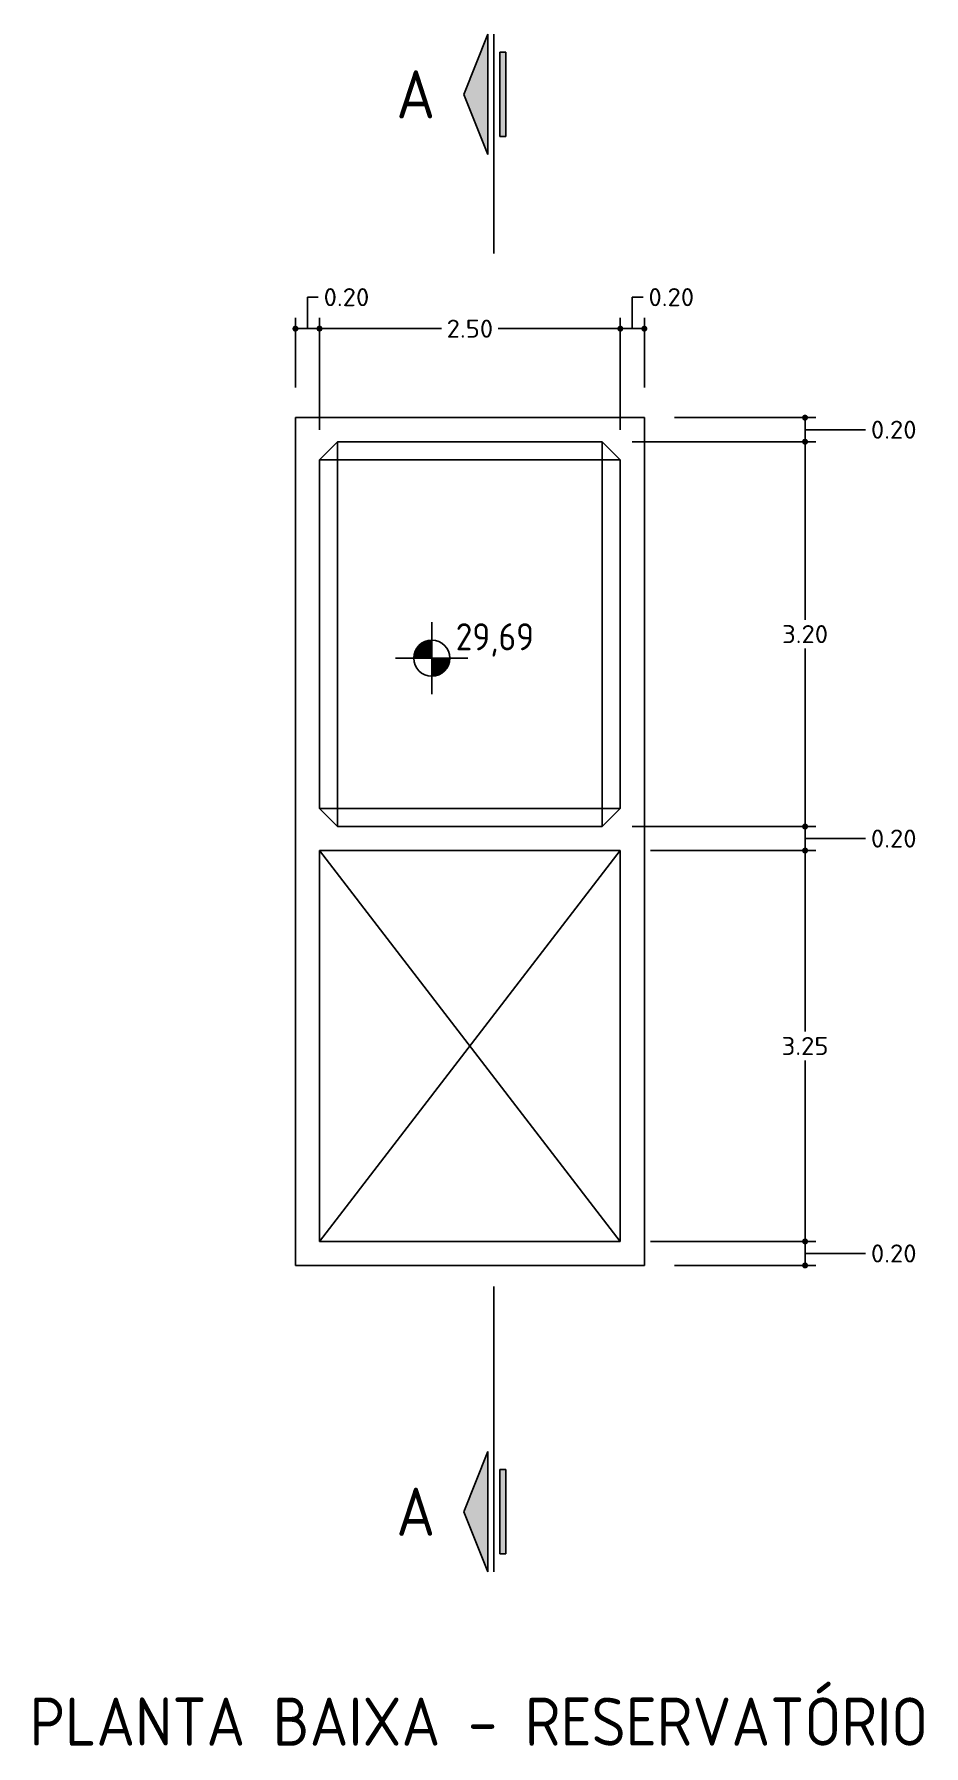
# Model space of a CAD drawing. Extents: x -45.1 to 25.3, y 0 to 51.8.
# Drawn here: x 17.87 to 25.26, y -0.03 to 14.2 of the extents above; entities that cross this region are included whole.
import ezdxf
from ezdxf.enums import TextEntityAlignment as Align

# ---------------------------------------------------------------- set-up
doc = ezdxf.new("R2010")
doc.units = 0
doc.header["$MEASUREMENT"] = 0
doc.layers.get('0').update_dxf_attribs({"linetype": 'CONTINUOUS'})
doc.layers.get('Defpoints').update_dxf_attribs({"linetype": 'CONTINUOUS'})
doc.layers.add('COTA', color=1, linetype='CONTINUOUS')
doc.layers.add('PAREDE', color=4, linetype='CONTINUOUS')
doc.styles.get("Standard").update_dxf_attribs({"font": 'isocp.shx', "width": 1.2})
doc.dimstyles.new('eixos', dxfattribs={"dimscale": 0.5, "dimtxt": 0.3, "dimasz": 0.1, "dimexe": 0.18, "dimexo": 0.5, "dimgap": 0.09, "dimtad": 0, "dimtih": 1, "dimtoh": 1, "dimzin": 0, "dimdsep": 46, "dimtxsty": 'Standard', "dimblk": 'DOT', "dimcen": 0.09, "dimadec": 0, "dimazin": 0, "dimtfac": 1, "dimtofl": 0, "dimtmove": 0, "dimatfit": 3, "dimfxl": 1, "dimtolj": 1, "dimtzin": 0, "dimarcsym": 0})

msp = doc.modelspace()

# ---------------------------------------------------------------- texts
at = {"color": 4}
for p in [(21.039, 13.701), (21.039, 1.915)]:
    msp.add_text('A', height=0.4, dxfattribs=at).set_placement(p, align=Align.MIDDLE)
at = {"color": 3}
msp.add_text('PLANTA BAIXA - RESERVATÓRIO', height=0.4, dxfattribs=at).set_placement((17.829, -0.03))

# ---------------------------------------------------------------- blocks, each defined once
blk = doc.blocks.new('_Dot')
at = {"color": 0, "linetype": 'ByBlock', "lineweight": -2}
blk.add_line((-0.5, 0), (-1, 0), dxfattribs=at)
at = {"color": 0, "linetype": 'ByBlock', "const_width": 0.5}
blk.add_lwpolyline([(-0.25, 0, 1), (0.25, 0, 1)], format="xyb", close=True, dxfattribs=at)
blk = doc.blocks.new('*D37')
at = {"layer": 'COTA', "color": 0, "lineweight": -2, "transparency": 16777216}
for p, q in [((22.839, 10.813), (24.365, 10.813)), ((24.275, 10.763), (24.275, 9.333)), ((24.275, 7.663), (24.275, 9.093)), ((22.839, 7.613), (24.365, 7.613))]:
    blk.add_line(p, q, dxfattribs=at)
at = {"layer": 'Defpoints', "color": 0, "transparency": 16777216}
for p in [(22.589, 10.813), (22.589, 7.613), (24.275, 7.613)]:
    blk.add_point(p, dxfattribs=at)
at = {"layer": 'COTA', "color": 0, "lineweight": -2, "transparency": 16777216, "xscale": 0.05, "yscale": 0.05, "zscale": 0.05}
for p, rotation in [((24.275, 10.813), 90), ((24.275, 7.613), 270)]:
    blk.add_blockref('_Dot', p, dxfattribs=dict(at, rotation=rotation))
at = {"layer": 'COTA', "color": 0, "transparency": 16777216, "insert": (24.275, 9.213), "char_height": 0.15, "attachment_point": 5}
blk.add_mtext('\\A1;3.20', dxfattribs=at)
blk = doc.blocks.new('*D38')
at = {"layer": 'COTA', "color": 0, "lineweight": -2, "transparency": 16777216}
for p, q in [((20.239, 10.913), (20.239, 11.843)), ((22.739, 10.913), (22.739, 11.843)), ((20.289, 11.753), (21.253, 11.753)), ((22.689, 11.753), (21.725, 11.753))]:
    blk.add_line(p, q, dxfattribs=at)
at = {"layer": 'Defpoints', "color": 0, "transparency": 16777216}
for p in [(22.739, 11.753), (20.239, 10.663), (22.739, 10.663)]:
    blk.add_point(p, dxfattribs=at)
at = {"layer": 'COTA', "color": 0, "lineweight": -2, "transparency": 16777216, "xscale": 0.05, "yscale": 0.05, "zscale": 0.05, "rotation": 180}
blk.add_blockref('_Dot', (20.239, 11.753), dxfattribs=at)
at = {"layer": 'COTA', "color": 0, "lineweight": -2, "transparency": 16777216, "xscale": 0.05, "yscale": 0.05, "zscale": 0.05}
blk.add_blockref('_Dot', (22.739, 11.753), dxfattribs=at)
at = {"layer": 'COTA', "color": 0, "transparency": 16777216, "insert": (21.489, 11.753), "char_height": 0.15, "attachment_point": 5}
blk.add_mtext('\\A1;2.50', dxfattribs=at)
blk = doc.blocks.new('*D39')
at = {"layer": 'COTA', "color": 0, "lineweight": -2, "transparency": 16777216}
for p, q in [((22.839, 11.753), (22.839, 12.015)), ((22.839, 12.015), (22.929, 12.015)), ((22.739, 10.913), (22.739, 11.843)), ((22.939, 11.263), (22.939, 11.843)), ((22.789, 11.753), (22.889, 11.753))]:
    blk.add_line(p, q, dxfattribs=at)
at = {"layer": 'Defpoints', "color": 0, "transparency": 16777216}
for p in [(22.939, 11.753), (22.939, 11.013), (22.739, 10.663)]:
    blk.add_point(p, dxfattribs=at)
at = {"layer": 'COTA', "color": 0, "lineweight": -2, "transparency": 16777216, "xscale": 0.05, "yscale": 0.05, "zscale": 0.05, "rotation": 180}
blk.add_blockref('_Dot', (22.739, 11.753), dxfattribs=at)
at = {"layer": 'COTA', "color": 0, "lineweight": -2, "transparency": 16777216, "xscale": 0.05, "yscale": 0.05, "zscale": 0.05}
blk.add_blockref('_Dot', (22.939, 11.753), dxfattribs=at)
at = {"layer": 'COTA', "color": 0, "transparency": 16777216, "insert": (23.163, 12.015), "char_height": 0.15, "attachment_point": 5}
blk.add_mtext('\\A1;0.20', dxfattribs=at)
blk = doc.blocks.new('*D40')
at = {"layer": 'COTA', "color": 0, "lineweight": -2, "transparency": 16777216}
for p, q in [((20.139, 11.753), (20.139, 12.015)), ((20.139, 12.015), (20.229, 12.015)), ((20.039, 11.263), (20.039, 11.843)), ((20.239, 10.913), (20.239, 11.843)), ((20.189, 11.753), (20.089, 11.753))]:
    blk.add_line(p, q, dxfattribs=at)
at = {"layer": 'Defpoints', "color": 0, "transparency": 16777216}
for p in [(20.039, 11.753), (20.039, 11.013), (20.239, 10.663)]:
    blk.add_point(p, dxfattribs=at)
at = {"layer": 'COTA', "color": 0, "lineweight": -2, "transparency": 16777216, "xscale": 0.05, "yscale": 0.05, "zscale": 0.05, "rotation": 180}
blk.add_blockref('_Dot', (20.039, 11.753), dxfattribs=at)
at = {"layer": 'COTA', "color": 0, "lineweight": -2, "transparency": 16777216, "xscale": 0.05, "yscale": 0.05, "zscale": 0.05}
blk.add_blockref('_Dot', (20.239, 11.753), dxfattribs=at)
at = {"layer": 'COTA', "color": 0, "transparency": 16777216, "insert": (20.463, 12.015), "char_height": 0.15, "attachment_point": 5}
blk.add_mtext('\\A1;0.20', dxfattribs=at)
blk = doc.blocks.new('*D41')
at = {"layer": 'COTA', "color": 0, "lineweight": -2, "transparency": 16777216}
for p, q in [((23.189, 11.013), (24.365, 11.013)), ((24.275, 10.863), (24.275, 10.963)), ((24.275, 10.913), (24.688, 10.913)), ((24.688, 10.913), (24.778, 10.913)), ((22.839, 10.813), (24.365, 10.813))]:
    blk.add_line(p, q, dxfattribs=at)
at = {"layer": 'Defpoints', "color": 0, "transparency": 16777216}
for p in [(22.939, 11.013), (24.275, 11.013), (22.589, 10.813)]:
    blk.add_point(p, dxfattribs=at)
at = {"layer": 'COTA', "color": 0, "lineweight": -2, "transparency": 16777216, "xscale": 0.05, "yscale": 0.05, "zscale": 0.05}
for p, rotation in [((24.275, 11.013), 90), ((24.275, 10.813), 270)]:
    blk.add_blockref('_Dot', p, dxfattribs=dict(at, rotation=rotation))
at = {"layer": 'COTA', "color": 0, "transparency": 16777216, "insert": (25.012, 10.913), "char_height": 0.15, "attachment_point": 5}
blk.add_mtext('\\A1;0.20', dxfattribs=at)
blk = doc.blocks.new('*D42')
at = {"layer": 'COTA', "color": 0, "lineweight": -2, "transparency": 16777216}
for p, q in [((22.839, 7.613), (24.365, 7.613)), ((24.275, 7.563), (24.275, 7.463)), ((22.989, 7.413), (24.365, 7.413)), ((24.275, 7.513), (24.688, 7.513)), ((24.688, 7.513), (24.778, 7.513))]:
    blk.add_line(p, q, dxfattribs=at)
at = {"layer": 'Defpoints', "color": 0, "transparency": 16777216}
for p in [(22.589, 7.613), (22.739, 7.413), (24.275, 7.413)]:
    blk.add_point(p, dxfattribs=at)
at = {"layer": 'COTA', "color": 0, "lineweight": -2, "transparency": 16777216, "xscale": 0.05, "yscale": 0.05, "zscale": 0.05}
for p, rotation in [((24.275, 7.613), 90), ((24.275, 7.413), 270)]:
    blk.add_blockref('_Dot', p, dxfattribs=dict(at, rotation=rotation))
at = {"layer": 'COTA', "color": 0, "transparency": 16777216, "insert": (25.012, 7.513), "char_height": 0.15, "attachment_point": 5}
blk.add_mtext('\\A1;0.20', dxfattribs=at)
blk = doc.blocks.new('*D43')
at = {"layer": 'COTA', "color": 0, "lineweight": -2, "transparency": 16777216}
for p, q in [((22.989, 7.413), (24.365, 7.413)), ((24.275, 7.363), (24.275, 5.908)), ((24.275, 4.213), (24.275, 5.668)), ((22.989, 4.163), (24.365, 4.163))]:
    blk.add_line(p, q, dxfattribs=at)
at = {"layer": 'Defpoints', "color": 0, "transparency": 16777216}
for p in [(22.739, 7.413), (22.739, 4.163), (24.275, 4.163)]:
    blk.add_point(p, dxfattribs=at)
at = {"layer": 'COTA', "color": 0, "lineweight": -2, "transparency": 16777216, "xscale": 0.05, "yscale": 0.05, "zscale": 0.05}
for p, rotation in [((24.275, 7.413), 90), ((24.275, 4.163), 270)]:
    blk.add_blockref('_Dot', p, dxfattribs=dict(at, rotation=rotation))
at = {"layer": 'COTA', "color": 0, "transparency": 16777216, "insert": (24.275, 5.788), "char_height": 0.15, "attachment_point": 5}
blk.add_mtext('\\A1;3.25', dxfattribs=at)
blk = doc.blocks.new('*D44')
at = {"layer": 'COTA', "color": 0, "lineweight": -2, "transparency": 16777216}
for p, q in [((22.989, 4.163), (24.365, 4.163)), ((24.275, 4.113), (24.275, 4.013)), ((24.275, 4.063), (24.688, 4.063)), ((24.688, 4.063), (24.778, 4.063)), ((23.189, 3.963), (24.365, 3.963))]:
    blk.add_line(p, q, dxfattribs=at)
at = {"layer": 'Defpoints', "color": 0, "transparency": 16777216}
for p in [(22.739, 4.163), (22.939, 3.963), (24.275, 3.963)]:
    blk.add_point(p, dxfattribs=at)
at = {"layer": 'COTA', "color": 0, "lineweight": -2, "transparency": 16777216, "xscale": 0.05, "yscale": 0.05, "zscale": 0.05}
for p, rotation in [((24.275, 4.163), 90), ((24.275, 3.963), 270)]:
    blk.add_blockref('_Dot', p, dxfattribs=dict(at, rotation=rotation))
at = {"layer": 'COTA', "color": 0, "transparency": 16777216, "insert": (25.012, 4.063), "char_height": 0.15, "attachment_point": 5}
blk.add_mtext('\\A1;0.20', dxfattribs=at)
blk = doc.blocks.new('np')
for q in [(0, 0.2), (-0.2, 0), (0.2, 0), (0, -0.2)]:
    blk.add_line((0, 0), q)
at = {"const_width": 0.1}
for points in [[(0, 0.05, 0.414214), (-0.05, 0, 1)], [(-0.05, 0), (-0.05, 0, 1)], [(0, -0.05, 0.414214), (0.05, 0, 1)]]:
    blk.add_lwpolyline(points, format="xyb", dxfattribs=at)
blk.add_circle((0, 0), 0.1)
blk.add_attdef('0.00', (0.1329, 0.0436), '', height=0.15)
blk = doc.blocks.new('ntc')
for p, q in [((0, 0.25), (-0.5, 0.05)), ((0.5, 0.05), (0, 0.25)), ((-0.5, 0.05), (0.5, 0.05)), ((-0.35, -0.05), (0.35, -0.05)), ((-0.35, -0.05), (-0.35, -0.1)), ((-0.35, -0.1), (0.35, -0.1)), ((0.35, -0.05), (0.35, -0.1))]:
    blk.add_line(p, q)
for points in [[(-0.5, 0.05), (0.5, 0.05), (0, 0.25), (0.5, 0.05)], [(-0.35, -0.1), (-0.35, -0.05), (0.35, -0.1), (0.35, -0.05)]]:
    blk.add_solid(points)

# ---------------------------------------------------------------- dimensions: what is measured, and where the dimension line sits
at = {"layer": 'COTA'}
for base, p1, p2, picture, middle in [((20.039, 11.753), (20.239, 10.663), (20.039, 11.013), '*D40', (20.274, 12.015)), ((22.939, 11.753), (22.739, 10.663), (22.939, 11.013), '*D39', (22.974, 12.015))]:
    dim = msp.add_linear_dim(base=base, p1=p1, p2=p2, dimstyle='eixos', override={"dimtmove": 1}, dxfattribs=at)
    dim.commit()
    dim.dimension.update_dxf_attribs({"geometry": picture, "text_midpoint": middle})
dim = msp.add_linear_dim(base=(22.739, 11.753), p1=(20.239, 10.663), p2=(22.739, 10.663), dimstyle='eixos', dxfattribs=at)
dim.commit()
dim.dimension.update_dxf_attribs({"geometry": '*D38', "text_midpoint": (21.489, 11.753)})
for base, p1, p2, picture, middle in [((24.275, 11.013), (22.589, 10.813), (22.939, 11.013), '*D41', (24.823, 10.913)), ((24.275, 7.413), (22.589, 7.613), (22.739, 7.413), '*D42', (24.823, 7.513)), ((24.275, 4.163), (22.739, 7.413), (22.739, 4.163), '*D43', (24.275, 5.788)), ((24.275, 3.963), (22.739, 4.163), (22.939, 3.963), '*D44', (24.823, 4.063))]:
    dim = msp.add_linear_dim(base=base, p1=p1, p2=p2, angle=90, dimstyle='eixos', override={"dimtmove": 1}, dxfattribs=at)
    dim.commit()
    dim.dimension.update_dxf_attribs({"geometry": picture, "text_midpoint": middle})
dim = msp.add_linear_dim(base=(24.275, 7.613), p1=(22.589, 10.813), p2=(22.589, 7.613), angle=90, dimstyle='eixos', dxfattribs=at)
dim.commit()
dim.dimension.update_dxf_attribs({"geometry": '*D37', "text_midpoint": (24.275, 9.213)})

# ---------------------------------------------------------------- linework, layer by layer
at = {"layer": 'COTA'}
for p, q in [((20.389, 7.613), (20.389, 10.813)), ((22.589, 10.813), (22.589, 7.613)), ((20.239, 10.663), (22.739, 10.663)), ((20.239, 7.763), (22.739, 7.763)), ((20.239, 7.413), (22.739, 4.163)), ((20.239, 4.163), (22.739, 7.413))]:
    msp.add_line(p, q, dxfattribs=at)
at = {"layer": 'PAREDE'}
for p, q in [((21.689, 12.379), (21.689, 14.201)), ((20.039, 11.013), (22.939, 11.013)), ((20.039, 11.013), (20.039, 3.963)), ((20.239, 10.663), (20.389, 10.813)), ((20.389, 10.813), (22.589, 10.813)), ((22.589, 10.813), (22.739, 10.663)), ((20.239, 7.763), (20.239, 10.663)), ((20.239, 7.763), (20.389, 7.613)), ((20.239, 4.163), (20.239, 7.413)), ((20.239, 4.163), (22.739, 4.163)), ((20.039, 3.963), (22.939, 3.963)), ((21.689, 1.415), (21.689, 3.789))]:
    msp.add_line(p, q, dxfattribs=at)
at = {"layer": 'PAREDE', "linetype": 'Continuous'}
for p, q in [((22.939, 11.013), (22.939, 3.963)), ((22.739, 10.663), (22.739, 7.763)), ((22.589, 7.613), (22.739, 7.763)), ((20.389, 7.613), (22.589, 7.613)), ((20.239, 7.413), (22.739, 7.413)), ((22.739, 7.413), (22.739, 4.163))]:
    msp.add_line(p, q, dxfattribs=at)

# ---------------------------------------------------------------- block references
at = {"layer": 'COTA', "linetype": 'Continuous', "rotation": 90}
for p in [(21.689, 13.701), (21.689, 1.915)]:
    msp.add_blockref('ntc', p, dxfattribs=at)
at = {"layer": 'COTA', "xscale": 1.5, "yscale": 1.5, "zscale": 1.5}
msp.add_blockref('np', (21.172, 9.013), dxfattribs=at).add_auto_attribs({'0.00': '29,69'})

msp.set_redraw_order([(e.dxf.handle, doc.entitydb.next_handle()) for e in msp.query("TEXT MTEXT ATTDEF DIMENSION ARC_DIMENSION")])  # texts and dimensions are drawn at this point

doc.saveas('drawing.dxf')
